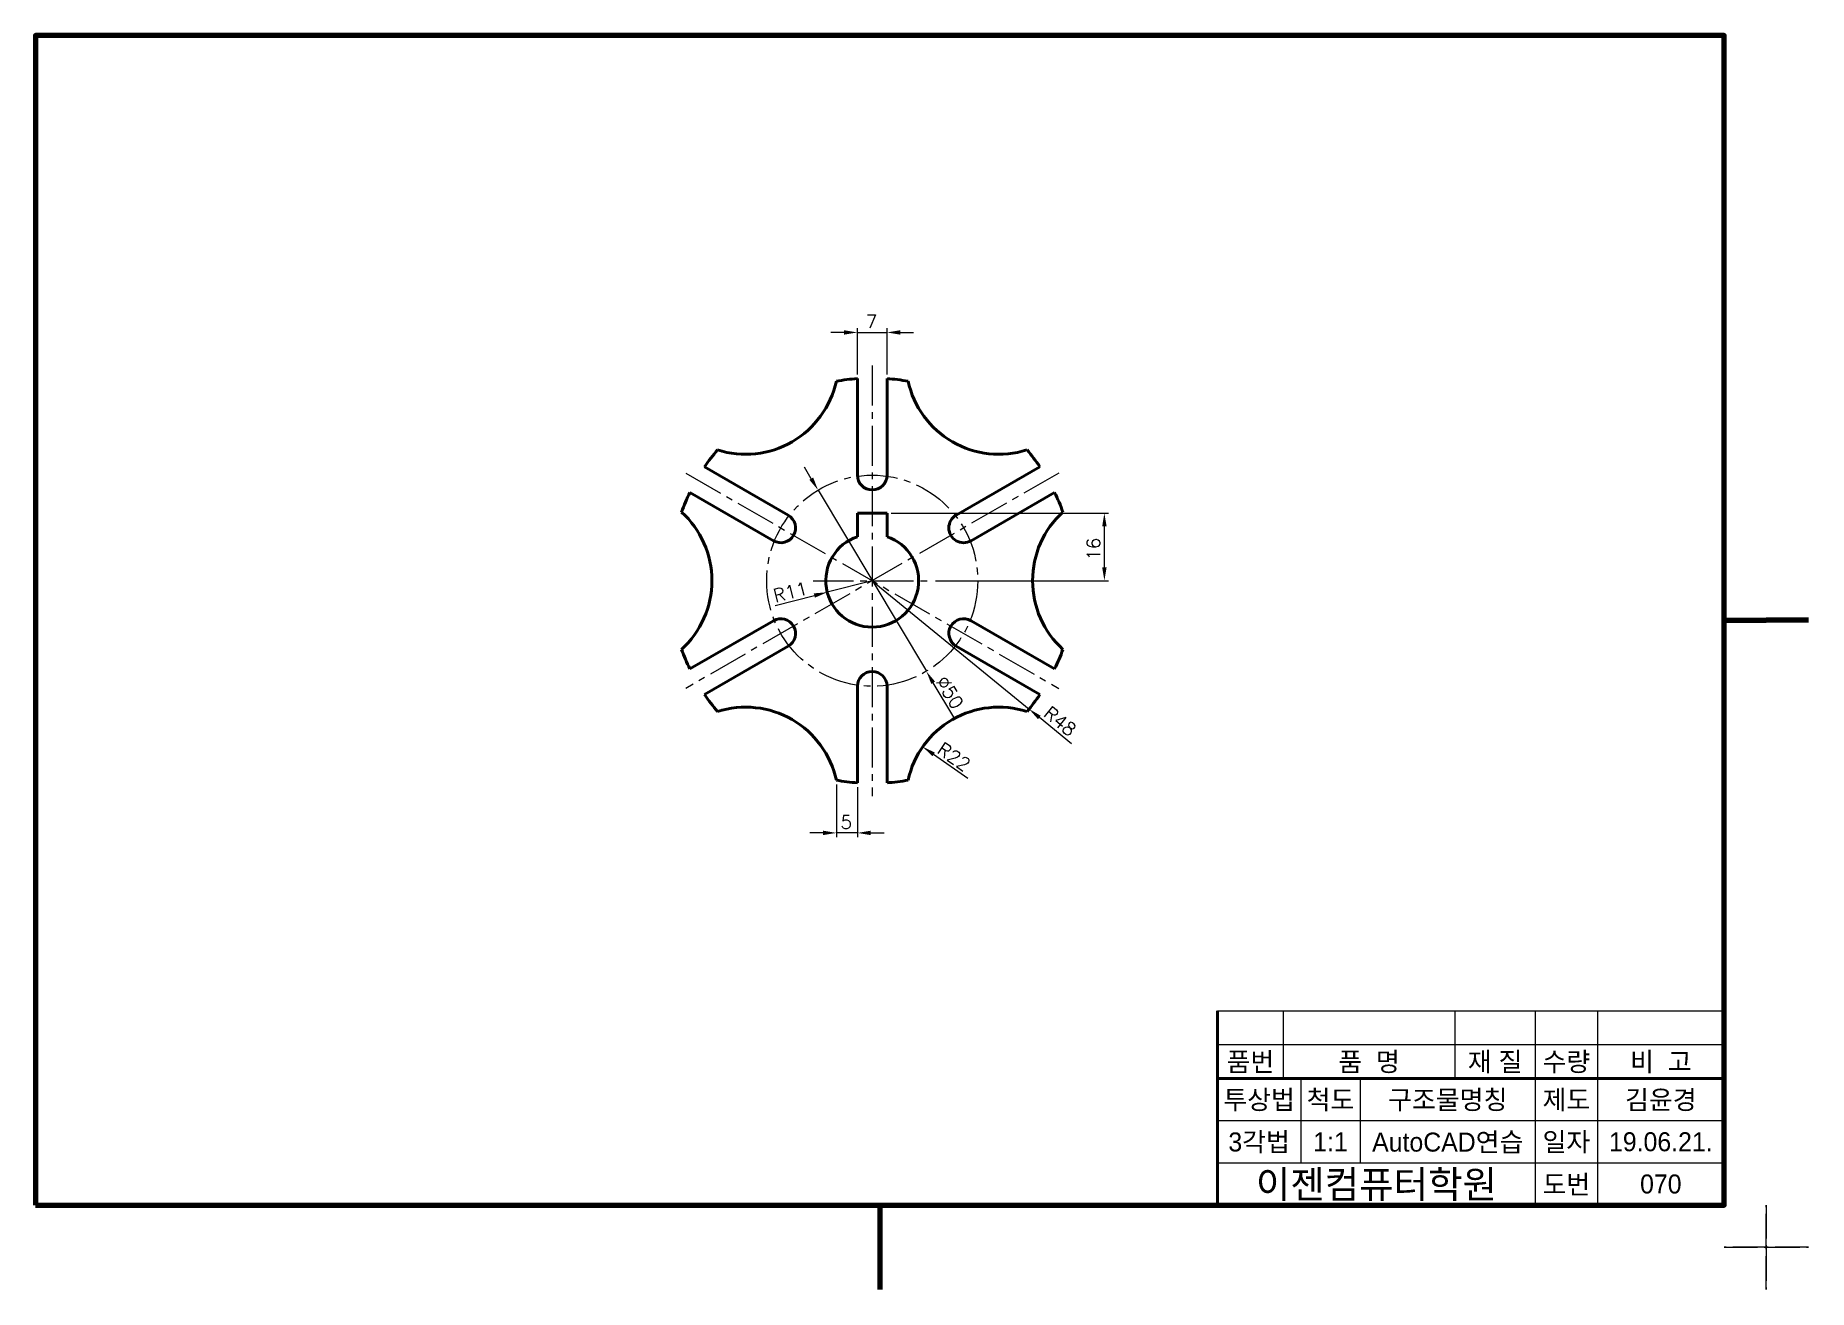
# Model space of a CAD drawing. Header units: millimetres. Extents: x 0 to 4210, y 0 to 2980.
# Drawn here: x 3790 to 4210, y 1772 to 2069 of the extents above; entities that cross this region are included whole.
import ezdxf
from ezdxf.enums import TextEntityAlignment as Align

# ---------------------------------------------------------------- set-up
doc = ezdxf.new("R2010")
doc.units = ezdxf.units.MM
doc.linetypes.add('CENTER2', pattern=[28.575, 19.05, -3.175, 3.175, -3.175])
doc.linetypes.add('PHANTOM2', pattern=[31.75, 15.875, -3.175, 3.175, -3.175, 3.175, -3.175])
for name, color, linetype, lineweight in [('가는선', 1, 'Continuous', 13), ('구분선', 1, 'PHANTOM2', 13), ('문자', 2, 'Continuous', 20), ('외곽선', 4, 'Continuous', 70), ('외형선', 3, 'Continuous', 40), ('중심선', 1, 'CENTER2', 13), ('치수선', 1, 'Continuous', 13)]:
    doc.layers.add(name, color=color, linetype=linetype, lineweight=lineweight)
doc.styles.get("Standard").update_dxf_attribs({"font": 'romans.shx'})
doc.styles.add('한글', font='')
doc.styles.get('한글').set_extended_font_data('Gulim')

msp = doc.modelspace()

# ---------------------------------------------------------------- texts
at = {"layer": '문자', "ltscale": 0.5}
for s, p in [('7', (3986.71, 1999.67)), ('5', (3980.71, 1881.14))]:
    msp.add_text(s, height=3.15, dxfattribs=at).set_placement(p)
for s, rotation, p in [('16', 90, (4042.2, 1944.65)), ('R11', 14.3681, (3965.23, 1934.67)), ('∅50', 300.8668, (4003.17, 1916.07)), ('R48', 320.717, (4028.53, 1907.97)), ('R22', 325.0176, (4003.27, 1899.25))]:
    msp.add_text(s, height=3.15, rotation=rotation, dxfattribs=at).set_placement(p)
at = {"layer": '문자', "ltscale": 0.5, "style": '한글'}
for s, height, p in [('품번', 4.5, (4077.79, 1826)), ('품  명', 4.5, (4105.9, 1826)), ('재 질', 4.5, (4135.75, 1826)), ('수량', 4.5, (4152.64, 1826)), ('비  고', 4.5, (4175.01, 1826)), ('투상법', 4.5, (4079.86, 1817)), ('척도', 4.5, (4096.76, 1817)), ('구조물명칭', 4.5, (4124.54, 1817)), ('제도', 4.5, (4152.64, 1817)), ('김윤경', 4.5, (4175.01, 1817)), ('3각법', 4.5, (4079.86, 1807)), ('1:1', 4.5, (4096.76, 1807)), ('AutoCAD연습', 4.5, (4124.54, 1807)), ('일자', 4.5, (4152.64, 1807)), ('19.06.21.', 4.5, (4175.01, 1807)), ('이젠컴퓨터학원', 6.5, (4107.64, 1797)), ('도번', 4.5, (4152.64, 1797)), ('070', 4.5, (4175.01, 1797))]:
    msp.add_text(s, height=height, dxfattribs=at).set_placement(p, align=Align.MIDDLE)

# ---------------------------------------------------------------- linework, layer by layer
at = {"layer": '가는선', "ltscale": 0.5}
for p, q in [((4070, 1838), (4190, 1838)), ((4085.58, 1838), (4085.58, 1822)), ((4126.22, 1838), (4126.22, 1822)), ((4145.27, 1838), (4145.27, 1792)), ((4160.01, 1838), (4160.01, 1792)), ((4070, 1830), (4190, 1830)), ((4089.73, 1822), (4089.73, 1802)), ((4103.8, 1822), (4103.8, 1802)), ((4070, 1812), (4190, 1812)), ((4070, 1802), (4190, 1802))]:
    msp.add_line(p, q, dxfattribs=at)
at = {"layer": '구분선', "ltscale": 0.5}
for points in [[(4190, 1782), (4200, 1782), (4200, 1792)], [(4190, 1782), (4200, 1782), (4200, 1792)], [(4200, 1792), (4200, 1782), (4210, 1782)], [(4200, 1792), (4200, 1782), (4210, 1782)], [(4200, 1772), (4200, 1782), (4190, 1782)], [(4210, 1782), (4200, 1782), (4200, 1772)]]:
    msp.add_lwpolyline(points, dxfattribs=at)
at = {"layer": '외곽선', "ltscale": 0.5}
for p, q in [((4190, 1930.5), (4200, 1930.5)), ((4210, 1930.5), (4200, 1930.5)), ((4190, 1792), (4190, 1838)), ((3990, 1792), (3990, 1782)), ((3990, 1792), (3990, 1782)), ((3990, 1782), (3990, 1772))]:
    msp.add_line(p, q, dxfattribs=at)
msp.add_lwpolyline([(3790, 1792), (4190, 1792), (4190, 2069), (3790, 2069)], close=True, dxfattribs=at)
at = {"layer": '외형선', "ltscale": 0.5}
for p, q in [((3984.71, 1964.87), (3984.71, 1987.74)), ((3991.71, 1964.87), (3991.71, 1987.74)), ((3968.31, 1955.4), (3948.5, 1966.84)), ((4008.11, 1955.4), (4027.92, 1966.84)), ((3964.81, 1949.34), (3945, 1960.78)), ((4011.61, 1949.34), (4031.42, 1960.78)), ((3988.21, 1955.87), (3984.71, 1955.87)), ((3984.71, 1955.87), (3984.71, 1950.3)), ((3988.21, 1955.87), (3991.71, 1955.87)), ((3991.71, 1955.87), (3988.21, 1955.87)), ((3991.71, 1955.87), (3991.71, 1950.3)), ((3964.81, 1930.4), (3945, 1918.97)), ((4011.61, 1930.4), (4031.42, 1918.97)), ((3968.31, 1924.34), (3948.5, 1912.9)), ((4008.11, 1924.34), (4027.92, 1912.9)), ((3984.71, 1914.87), (3984.71, 1892)), ((3991.71, 1914.87), (3991.71, 1892)), ((4070, 1838), (4070, 1830)), ((4070, 1830), (4070, 1822)), ((4070, 1822), (4190, 1822)), ((4070, 1822), (4070, 1802)), ((4070, 1802), (4070, 1792))]:
    msp.add_line(p, q, dxfattribs=at)
for centre, radius, start, end in [((3958.22, 1991.82), 22, 252.348, 347.652), ((3988.21, 1939.87), 48, 94.1815, 100.1999), ((3988.21, 1939.87), 48, 79.8001, 85.8185), ((4018.2, 1991.82), 22, 192.348, 287.652), ((3988.21, 1939.87), 48, 139.8001, 145.8185), ((3988.21, 1939.87), 48, 34.1815, 40.1999), ((3988.21, 1964.87), 3.5, 180, 0), ((3988.21, 1939.87), 48, 154.1815, 160.1999), ((3988.21, 1939.87), 48, 19.8001, 25.8185), ((3928.23, 1939.87), 22, 312.348, 47.652), ((3966.56, 1952.37), 3.5, 240, 60), ((4009.86, 1952.37), 3.5, 120, 300), ((4048.19, 1939.87), 22, 132.348, 227.652), ((3988.21, 1939.87), 11, 108.553, 71.447), ((3966.56, 1927.37), 3.5, 300, 120), ((4009.86, 1927.37), 3.5, 60, 240), ((3988.21, 1939.87), 48, 199.8001, 205.8185), ((3988.21, 1939.87), 48, 334.1815, 340.1999), ((3988.21, 1914.87), 3.5, 0, 180), ((3988.21, 1939.87), 48, 214.1815, 220.1999), ((3988.21, 1939.87), 48, 319.8001, 325.8185), ((3958.22, 1887.93), 22, 12.348, 107.652), ((4018.2, 1887.93), 22, 72.348, 167.652), ((3988.21, 1939.87), 48, 259.8001, 265.8185), ((3988.21, 1939.87), 48, 274.1815, 280.1999)]:
    msp.add_arc(centre, radius, start, end, dxfattribs=at)
at = {"layer": '중심선', "ltscale": 0.5}
for p, q in [((3988.21, 1990.87), (3988.21, 1888.87)), ((4032.38, 1965.37), (3944.04, 1914.37)), ((3944.04, 1965.37), (4032.38, 1914.37)), ((3974.21, 1939.87), (4002.21, 1939.87))]:
    msp.add_line(p, q, dxfattribs=at)
msp.add_circle((3988.21, 1939.87), 25, dxfattribs=at)
at = {"layer": '치수선', "ltscale": 0.5}
for p, q in [((3984.71, 1988.74), (3984.71, 1999.67)), ((3991.71, 1988.74), (3991.71, 1999.67)), ((3981.56, 1998.67), (3978.41, 1998.67)), ((3984.71, 1998.67), (3991.71, 1998.67)), ((3994.86, 1998.67), (3998.01, 1998.67)), ((3973.77, 1964.03), (3972.15, 1966.74)), ((3975.38, 1961.33), (4001.03, 1918.41)), ((3992.71, 1955.87), (4044.2, 1955.87)), ((4043.2, 1943.02), (4043.2, 1952.72)), ((3965.23, 1933.98), (3974.5, 1936.36)), ((3988.21, 1939.87), (3977.55, 1937.14)), ((3988.21, 1939.87), (4025.36, 1909.48)), ((4003.21, 1939.87), (4044.2, 1939.87)), ((4007.52, 1907.56), (4002.65, 1915.71)), ((4035.44, 1901.24), (4027.8, 1907.49)), ((4010.89, 1893.04), (4002.75, 1898.73)), ((3979.71, 1891.63), (3979.71, 1879.14)), ((3984.71, 1891), (3984.71, 1879.14)), ((3976.56, 1880.14), (3973.41, 1880.14)), ((3984.71, 1880.14), (3979.71, 1880.14)), ((3987.86, 1880.14), (3991.01, 1880.14))]:
    msp.add_line(p, q, dxfattribs=at)
for points in [[(3981.56, 1999.19), (3981.56, 1998.14), (3984.71, 1998.67)], [(3994.86, 1999.19), (3994.86, 1998.14), (3991.71, 1998.67)], [(3974.22, 1964.3), (3973.32, 1963.77), (3975.38, 1961.33)], [(4042.68, 1952.72), (4043.73, 1952.72), (4043.2, 1955.87)], [(4042.68, 1943.02), (4043.73, 1943.02), (4043.2, 1939.87)], [(3974.37, 1936.87), (3974.63, 1935.85), (3977.55, 1937.14)], [(4003.1, 1915.98), (4002.2, 1915.44), (4001.03, 1918.41)], [(4028.13, 1907.89), (4027.47, 1907.08), (4025.36, 1909.48)], [(4003.06, 1899.16), (4002.45, 1898.3), (4000.17, 1900.54)], [(3976.56, 1880.67), (3976.56, 1879.62), (3979.71, 1880.14)], [(3987.86, 1880.67), (3987.86, 1879.62), (3984.71, 1880.14)]]:
    msp.add_solid(points, dxfattribs=at)

msp.set_redraw_order([(e.dxf.handle, doc.entitydb.next_handle()) for e in msp.query("TEXT MTEXT ATTDEF DIMENSION ARC_DIMENSION")])  # texts and dimensions are drawn at this point

doc.saveas('drawing.dxf')
